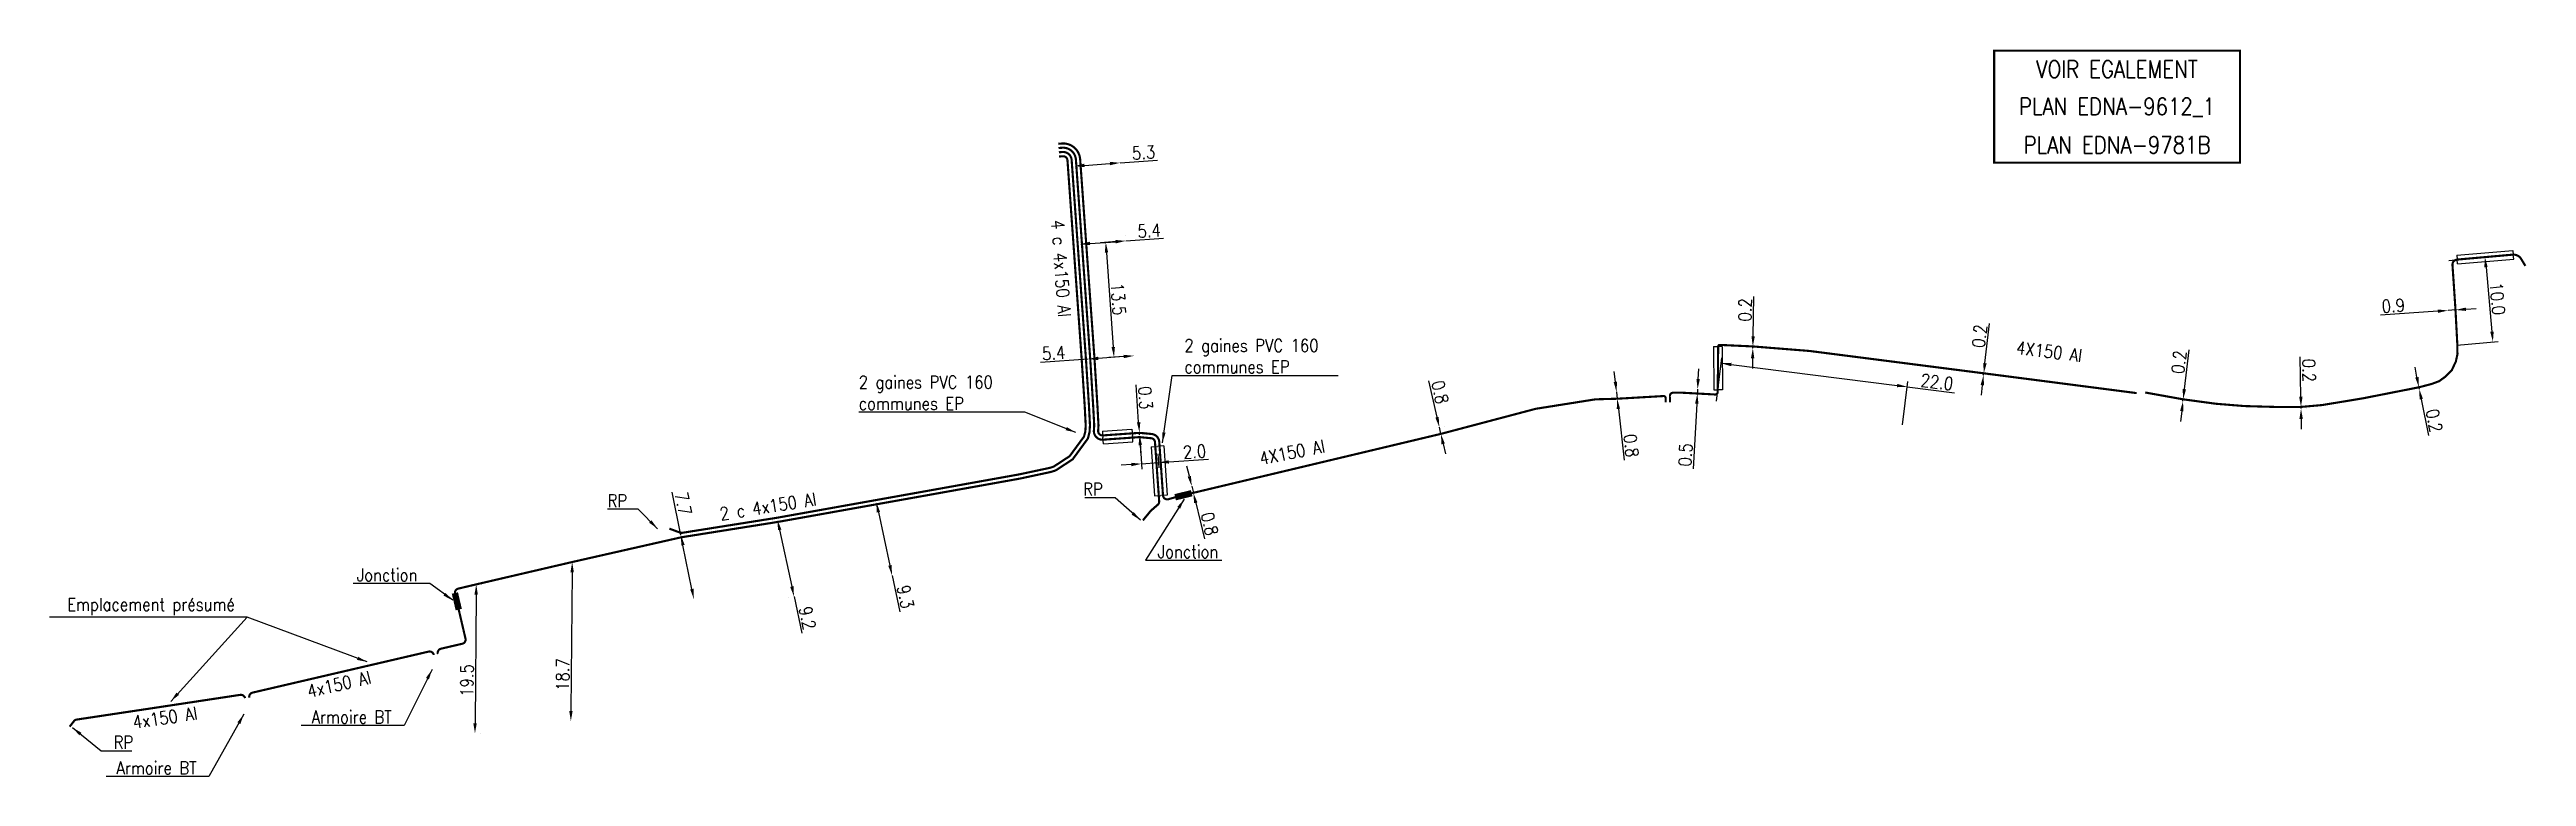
# Model space of a CAD drawing. Header units: millimetres. Extents: x 173000 to 173998, y 130000 to 131000.
# Drawn here: x 173348.3 to 173638.8, y 130225.3 to 130310.5 of the extents above; entities that cross this region are included whole.
import ezdxf
from ezdxf.enums import TextEntityAlignment as Align

# ---------------------------------------------------------------- set-up
doc = ezdxf.new("R2010")
doc.units = ezdxf.units.MM
doc.header["$PDMODE"] = 34
doc.linetypes.add('B_ST_Al', pattern=[2000, 1000, 1000])
doc.layers.get('0').update_dxf_attribs({"linetype": 'CONTINUOUS'})
doc.layers.get('Defpoints').update_dxf_attribs({"linetype": 'CONTINUOUS'})
for name, color, linetype in [('B_100', 3, 'CONTINUOUS'), ('B_300', 7, 'CONTINUOUS'), ('B_400', 7, 'CONTINUOUS'), ('B_900', 7, 'CONTINUOUS')]:
    doc.layers.add(name, color=color, linetype=linetype)
doc.styles.add('M_ROMANS', font='ROMANS.shx', dxfattribs={"width": 0.75})
doc.styles.get("Standard").update_dxf_attribs({"font": 'romans.shx', "width": 0.85})
doc.dimstyles.get("Standard").update_dxf_attribs({"dimtxt": 1.5, "dimasz": 1.2, "dimexe": 0.625, "dimexo": 0.625, "dimgap": 0.25, "dimtad": 1, "dimdec": 1, "dimzin": 0, "dimdsep": 46, "dimtxsty": 'Standard', "dimcen": -0.5, "dimadec": 0, "dimazin": 0, "dimtfac": 1, "dimtdec": 1, "dimtmove": 0, "dimatfit": 3, "dimfxl": 1, "dimtolj": 1, "dimtzin": 0, "dimarcsym": 0})

msp = doc.modelspace()

# ---------------------------------------------------------------- texts
at = {"layer": 'B_100', "width": 0.85}
for s, rotation, p in [('4 c 4x150 Al', 274.1051, (173466.92, 130284.85)), ('2 c 4x150 Al', 9.0066, (173432.54, 130256.97)), ('4x150 Al', 13.1162, (173382.2, 130236.13)), ('4x150 Al', 8.5896, (173361.79, 130232.21))]:
    msp.add_text(s, height=1.5, rotation=rotation, dxfattribs=at).set_placement(p, align=Align.MIDDLE)
at = {"layer": 'B_100', "linetype": 'B_ST_Al', "char_height": 1.5, "attachment_point": 1}
for insert, rotation in [((173579.07, 130276.35), 352.8773), ((173490.06, 130263.29), 11.3066)]:
    msp.add_mtext('4X150 Al', dxfattribs=dict(at, insert=insert, rotation=rotation))
at = {"layer": 'B_100', "char_height": 1.5}
for s, insert, attachment_point in [('RP', (173413.72, 130257.64), 4), ('RP', (173471.81, 130259), 6), ('Emplacement présumé', (173369.99, 130245.24), 6), ('Armoire BT', (173388.39, 130232.29), 6), ('RP', (173355.77, 130229.32), 4), ('Armoire BT', (173365.5, 130226.33), 6)]:
    msp.add_mtext(s, dxfattribs=dict(at, insert=insert, attachment_point=attachment_point))
at = {"layer": 'B_300', "char_height": 1.5}
for insert, attachment_point in [((173478.26, 130251.68), 4), ((173391.4, 130248.95), 6)]:
    msp.add_mtext('Jonction', dxfattribs=dict(at, insert=insert, attachment_point=attachment_point))
at = {"layer": 'B_400', "char_height": 1.5, "attachment_point": 4}
for insert in [(173481.39, 130274.59), (173443.18, 130270.29)]:
    msp.add_mtext('2 gaines PVC 160\\Pcommunes EP', dxfattribs=dict(at, insert=insert))
at = {"layer": 'B_900', "width": 0.85}
for s, p in [('VOIR EGALEMENT', (173590.81, 130307.23)), ('PLAN EDNA-9612_1', (173590.81, 130302.86)), ('PLAN EDNA-9781B', (173590.81, 130298.35))]:
    msp.add_text(s, height=2, dxfattribs=at).set_placement(p, align=Align.CENTER)

# ---------------------------------------------------------------- blocks, each defined once
blk = doc.blocks.new('*D36')
at = {"layer": 'B_100', "color": 0, "linetype": 'Continuous', "lineweight": -2}
for p, q in [((173628.44, 130279.86), (173621.73, 130279.39)), ((173630.53, 130280.01), (173629.64, 130279.94)), ((173631.73, 130280.09), (173632.93, 130280.17))]:
    blk.add_line(p, q, dxfattribs=at)
at = {"layer": 'B_100', "color": 0, "linetype": 'Continuous'}
for points in [[(173628.43, 130280.06), (173628.45, 130279.66), (173629.64, 130279.94)], [(173631.72, 130280.29), (173631.75, 130279.89), (173630.53, 130280.01)]]:
    blk.add_solid(points, dxfattribs=at)
at = {"layer": 'Defpoints', "color": 0, "linetype": 'Continuous'}
for p in [(173629.64, 130279.94), (173629.64, 130279.94), (173630.53, 130280.01)]:
    blk.add_point(p, dxfattribs=at)
at = {"layer": 'B_100', "color": 0, "linetype": 'Continuous', "insert": (173623.22, 130280.5), "char_height": 1.5, "attachment_point": 5, "rotation": 3.9779}
blk.add_mtext('\\A1;0.9', dxfattribs=at)
blk = doc.blocks.new('*D37')
at = {"layer": 'B_100', "color": 0, "linetype": 'Continuous', "lineweight": -2}
for p, q in [((173629.72, 130285.82), (173634.6, 130286.27)), ((173634.09, 130285.02), (173634.79, 130277.45)), ((173630.65, 130275.86), (173635.53, 130276.32))]:
    blk.add_line(p, q, dxfattribs=at)
at = {"layer": 'B_100', "color": 0, "linetype": 'Continuous'}
for points in [[(173634.28, 130285.04), (173633.89, 130285), (173633.97, 130286.22)], [(173634.99, 130277.47), (173634.59, 130277.44), (173634.9, 130276.26)]]:
    blk.add_solid(points, dxfattribs=at)
at = {"layer": 'Defpoints', "color": 0, "linetype": 'Continuous'}
for p in [(173629.09, 130285.76), (173630.02, 130275.8), (173634.9, 130276.26)]:
    blk.add_point(p, dxfattribs=at)
at = {"layer": 'B_100', "color": 0, "linetype": 'Continuous', "insert": (173635.43, 130281.33), "char_height": 1.5, "attachment_point": 5, "rotation": 275.3365}
blk.add_mtext('\\A1;10.0', dxfattribs=at)
blk = doc.blocks.new('*D38')
at = {"layer": 'B_100', "color": 0, "linetype": 'Continuous', "lineweight": -2}
for p, q in [((173625.99, 130272.11), (173625.76, 130273.29)), ((173626.22, 130270.94), (173626.26, 130270.74)), ((173626.49, 130269.56), (173627.34, 130265.28))]:
    blk.add_line(p, q, dxfattribs=at)
at = {"layer": 'B_100', "color": 0, "linetype": 'Continuous'}
for points in [[(173626.18, 130272.15), (173625.79, 130272.08), (173626.22, 130270.94)], [(173626.69, 130269.6), (173626.3, 130269.53), (173626.26, 130270.74)]]:
    blk.add_solid(points, dxfattribs=at)
at = {"layer": 'Defpoints', "color": 0, "linetype": 'Continuous'}
for p in [(173626.22, 130270.94), (173626.26, 130270.74), (173626.26, 130270.74)]:
    blk.add_point(p, dxfattribs=at)
at = {"layer": 'B_100', "color": 0, "linetype": 'Continuous', "insert": (173628.01, 130267.03), "char_height": 1.5, "attachment_point": 5, "rotation": 281.1819}
blk.add_mtext('\\A1;0.2', dxfattribs=at)
blk = doc.blocks.new('*D39')
at = {"layer": 'B_100', "color": 0, "linetype": 'Continuous', "lineweight": -2}
for p, q in [((173612.37, 130269.84), (173612.3, 130274.5)), ((173612.39, 130268.44), (173612.38, 130268.64)), ((173612.4, 130267.24), (173612.42, 130266.04)), ((173613.01, 130268.65), (173613.01, 130268.65)), ((173613.01, 130268.45), (173613.01, 130268.45))]:
    blk.add_line(p, q, dxfattribs=at)
at = {"layer": 'B_100', "color": 0, "linetype": 'Continuous'}
for points in [[(173612.57, 130269.84), (173612.17, 130269.84), (173612.38, 130268.64)], [(173612.6, 130267.24), (173612.2, 130267.24), (173612.39, 130268.44)]]:
    blk.add_solid(points, dxfattribs=at)
at = {"layer": 'Defpoints', "color": 0, "linetype": 'Continuous'}
for p in [(173612.38, 130268.64), (173612.39, 130268.44), (173612.39, 130268.44)]:
    blk.add_point(p, dxfattribs=at)
at = {"layer": 'B_100', "color": 0, "linetype": 'Continuous', "insert": (173613.32, 130272.93), "char_height": 1.5, "attachment_point": 5, "rotation": 270.7997}
blk.add_mtext('\\A1;0.2', dxfattribs=at)
blk = doc.blocks.new('*D40')
at = {"layer": 'B_100', "color": 0, "linetype": 'Continuous', "lineweight": -2}
for p, q in [((173598.7, 130270.72), (173599.25, 130275.35)), ((173598.4, 130268.14), (173598.26, 130266.95)), ((173598.54, 130269.33), (173598.56, 130269.53))]:
    blk.add_line(p, q, dxfattribs=at)
at = {"layer": 'B_100', "color": 0, "linetype": 'Continuous'}
for points in [[(173598.5, 130270.74), (173598.9, 130270.7), (173598.56, 130269.53)], [(173598.2, 130268.16), (173598.6, 130268.11), (173598.54, 130269.33)]]:
    blk.add_solid(points, dxfattribs=at)
at = {"layer": 'Defpoints', "color": 0, "linetype": 'Continuous'}
for p in [(173598.54, 130269.33), (173598.54, 130269.33), (173598.56, 130269.53)]:
    blk.add_point(p, dxfattribs=at)
at = {"layer": 'B_100', "color": 0, "linetype": 'Continuous', "insert": (173598.07, 130273.89), "char_height": 1.5, "attachment_point": 5, "rotation": 83.2542}
blk.add_mtext('\\A1;0.2', dxfattribs=at)
blk = doc.blocks.new('*D41')
at = {"layer": 'B_100', "color": 0, "linetype": 'Continuous', "lineweight": -2}
for p, q in [((173575.31, 130273.77), (173575.85, 130278.4)), ((173575.14, 130272.38), (173575.17, 130272.58)), ((173575, 130271.19), (173574.86, 130270)), ((173575.76, 130272.31), (173575.76, 130272.31)), ((173575.79, 130272.51), (173575.79, 130272.51))]:
    blk.add_line(p, q, dxfattribs=at)
at = {"layer": 'B_100', "color": 0, "linetype": 'Continuous'}
for points in [[(173575.11, 130273.8), (173575.51, 130273.75), (173575.17, 130272.58)], [(173574.8, 130271.22), (173575.2, 130271.17), (173575.14, 130272.38)]]:
    blk.add_solid(points, dxfattribs=at)
at = {"layer": 'Defpoints', "color": 0, "linetype": 'Continuous'}
for p in [(173575.17, 130272.58), (173575.14, 130272.38), (173575.14, 130272.38)]:
    blk.add_point(p, dxfattribs=at)
at = {"layer": 'B_100', "color": 0, "linetype": 'Continuous', "insert": (173574.68, 130276.94), "char_height": 1.5, "attachment_point": 5, "rotation": 83.2542}
blk.add_mtext('\\A1;0.2', dxfattribs=at)
blk = doc.blocks.new('*D42')
at = {"layer": 'B_100', "color": 0, "linetype": 'Continuous', "lineweight": -2}
for p, q in [((173548.11, 130276.93), (173548.21, 130281.59)), ((173548.08, 130275.53), (173548.08, 130275.73)), ((173548.05, 130274.33), (173548.03, 130273.13))]:
    blk.add_line(p, q, dxfattribs=at)
at = {"layer": 'B_100', "color": 0, "linetype": 'Continuous'}
for points in [[(173547.85, 130274.33), (173548.25, 130274.32), (173548.08, 130275.53)], [(173547.91, 130276.93), (173548.31, 130276.92), (173548.08, 130275.73)]]:
    blk.add_solid(points, dxfattribs=at)
at = {"layer": 'Defpoints', "color": 0, "linetype": 'Continuous'}
for p in [(173548.08, 130275.73), (173548.08, 130275.53), (173548.08, 130275.53)]:
    blk.add_point(p, dxfattribs=at)
at = {"layer": 'B_100', "color": 0, "linetype": 'Continuous', "insert": (173547.17, 130280.02), "char_height": 1.5, "attachment_point": 5, "rotation": 88.7661}
blk.add_mtext('\\A1;0.2', dxfattribs=at)
blk = doc.blocks.new('*D43')
at = {"layer": 'B_100', "color": 0, "linetype": 'Continuous', "lineweight": -2}
for p, q in [((173511.03, 130267.43), (173510.05, 130271.69)), ((173511.48, 130265.48), (173511.3, 130266.26)), ((173511.74, 130264.31), (173512.01, 130263.14)), ((173511.91, 130266.4), (173511.91, 130266.4)), ((173512.08, 130265.62), (173512.08, 130265.62))]:
    blk.add_line(p, q, dxfattribs=at)
at = {"layer": 'B_100', "color": 0, "linetype": 'Continuous'}
for points in [[(173511.22, 130267.47), (173510.83, 130267.38), (173511.3, 130266.26)], [(173511.94, 130264.35), (173511.55, 130264.26), (173511.48, 130265.48)]]:
    blk.add_solid(points, dxfattribs=at)
at = {"layer": 'Defpoints', "color": 0, "linetype": 'Continuous'}
for p in [(173511.3, 130266.26), (173511.3, 130266.26), (173511.48, 130265.48)]:
    blk.add_point(p, dxfattribs=at)
at = {"layer": 'B_100', "color": 0, "linetype": 'Continuous', "insert": (173511.38, 130270.36), "char_height": 1.5, "attachment_point": 5, "rotation": 282.9559}
blk.add_mtext('\\A1;0.8', dxfattribs=at)
blk = doc.blocks.new('*D44')
at = {"layer": 'B_100', "color": 0, "linetype": 'Continuous', "lineweight": -2}
for p, q in [((173481.97, 130260.52), (173481.69, 130261.68)), ((173482.25, 130259.35), (173482.44, 130258.57)), ((173482.72, 130257.41), (173483.75, 130253.16))]:
    blk.add_line(p, q, dxfattribs=at)
at = {"layer": 'B_100', "color": 0, "linetype": 'Continuous'}
for points in [[(173482.16, 130260.56), (173481.77, 130260.47), (173482.25, 130259.35)], [(173482.92, 130257.45), (173482.53, 130257.36), (173482.44, 130258.57)]]:
    blk.add_solid(points, dxfattribs=at)
at = {"layer": 'Defpoints', "color": 0, "linetype": 'Continuous'}
for p in [(173482.25, 130259.35), (173482.25, 130259.35), (173482.44, 130258.57)]:
    blk.add_point(p, dxfattribs=at)
at = {"layer": 'B_100', "color": 0, "linetype": 'Continuous', "insert": (173484.35, 130254.93), "char_height": 1.5, "attachment_point": 5, "rotation": 283.5997}
blk.add_mtext('\\A1;0.8', dxfattribs=at)
blk = doc.blocks.new('*D45')
at = {"layer": 'B_100', "color": 0, "linetype": 'Continuous', "lineweight": -2}
for p, q in [((173531.95, 130271.59), (173531.81, 130272.78)), ((173532.08, 130270.39), (173532.17, 130269.6)), ((173532.3, 130268.41), (173532.98, 130262.41))]:
    blk.add_line(p, q, dxfattribs=at)
at = {"layer": 'B_100', "color": 0, "linetype": 'Continuous'}
for points in [[(173532.15, 130271.61), (173531.75, 130271.56), (173532.08, 130270.39)], [(173532.5, 130268.43), (173532.11, 130268.38), (173532.17, 130269.6)]]:
    blk.add_solid(points, dxfattribs=at)
at = {"layer": 'Defpoints', "color": 0, "linetype": 'Continuous'}
for p in [(173532.08, 130270.39), (173532.08, 130270.39), (173532.17, 130269.6)]:
    blk.add_point(p, dxfattribs=at)
at = {"layer": 'B_100', "color": 0, "linetype": 'Continuous', "insert": (173533.8, 130264.1), "char_height": 1.5, "attachment_point": 5, "rotation": 276.4317}
blk.add_mtext('\\A1;0.8', dxfattribs=at)
blk = doc.blocks.new('*D46')
at = {"layer": 'B_100', "color": 0, "linetype": 'Continuous', "lineweight": -2}
for p, q in [((173541.66, 130271.91), (173541.73, 130273.1)), ((173541.6, 130270.71), (173541.57, 130270.21)), ((173541.5, 130269.01), (173541.08, 130261.39))]:
    blk.add_line(p, q, dxfattribs=at)
at = {"layer": 'B_100', "color": 0, "linetype": 'Continuous'}
for points in [[(173541.3, 130269.02), (173541.7, 130269), (173541.57, 130270.21)], [(173541.46, 130271.92), (173541.86, 130271.9), (173541.6, 130270.71)]]:
    blk.add_solid(points, dxfattribs=at)
at = {"layer": 'Defpoints', "color": 0, "linetype": 'Continuous'}
for p in [(173541.57, 130270.21), (173541.6, 130270.71), (173541.6, 130270.71)]:
    blk.add_point(p, dxfattribs=at)
at = {"layer": 'B_100', "color": 0, "linetype": 'Continuous', "insert": (173540.17, 130263.03), "char_height": 1.5, "attachment_point": 5, "rotation": 86.8473}
blk.add_mtext('\\A1;0.5', dxfattribs=at)
blk = doc.blocks.new('*D47')
at = {"layer": 'B_100', "color": 0, "linetype": 'Continuous', "lineweight": -2}
for p, q in [((173543.8, 130269.31), (173544.44, 130274.38)), ((173545.55, 130273.61), (173565, 130271.15)), ((173565.62, 130266.55), (173566.27, 130271.62)), ((173566.19, 130271), (173571.73, 130270.29))]:
    blk.add_line(p, q, dxfattribs=at)
at = {"layer": 'B_100', "color": 0, "linetype": 'Continuous'}
for points in [[(173545.58, 130273.81), (173545.53, 130273.41), (173544.36, 130273.76)], [(173565.02, 130271.34), (173564.97, 130270.95), (173566.19, 130271)]]:
    blk.add_solid(points, dxfattribs=at)
at = {"layer": 'Defpoints', "color": 0, "linetype": 'Continuous'}
for p in [(173566.19, 130271), (173543.72, 130268.69), (173565.55, 130265.93)]:
    blk.add_point(p, dxfattribs=at)
at = {"layer": 'B_100', "color": 0, "linetype": 'Continuous', "insert": (173569.68, 130271.56), "char_height": 1.5, "attachment_point": 5, "rotation": 352.7869}
blk.add_mtext('\\A1;22.0', dxfattribs=at)
blk = doc.blocks.new('*D57')
at = {"layer": 'B_100', "color": 0, "linetype": 'Continuous', "lineweight": -2}
for p, q in [((173398.3, 130246.64), (173398.17, 130231.57)), ((173398.93, 130247.83), (173398.93, 130247.83)), ((173398.79, 130230.36), (173398.79, 130230.36))]:
    blk.add_line(p, q, dxfattribs=at)
at = {"layer": 'B_100', "color": 0, "linetype": 'Continuous'}
for points in [[(173398.1, 130246.64), (173398.5, 130246.63), (173398.31, 130247.84)], [(173397.97, 130231.57), (173398.37, 130231.57), (173398.16, 130230.37)]]:
    blk.add_solid(points, dxfattribs=at)
at = {"layer": 'Defpoints', "color": 0, "linetype": 'Continuous'}
for p in [(173398.31, 130247.84), (173398.16, 130230.37), (173398.16, 130230.37)]:
    blk.add_point(p, dxfattribs=at)
at = {"layer": 'B_100', "color": 0, "linetype": 'Continuous', "insert": (173397.21, 130236.58), "char_height": 1.5, "attachment_point": 5, "rotation": 89.5164}
blk.add_mtext('\\A1;19.5', dxfattribs=at)
blk = doc.blocks.new('*D58')
at = {"layer": 'B_100', "color": 0, "linetype": 'Continuous', "lineweight": -2}
blk.add_line((173409.56, 130249.26), (173409.42, 130233.01), dxfattribs=at)
at = {"layer": 'B_100', "color": 0, "linetype": 'Continuous'}
for points in [[(173409.36, 130249.26), (173409.76, 130249.26), (173409.57, 130250.46)], [(173409.22, 130233.01), (173409.62, 130233.01), (173409.41, 130231.81)]]:
    blk.add_solid(points, dxfattribs=at)
at = {"layer": 'Defpoints', "color": 0, "linetype": 'Continuous'}
for p in [(173409.57, 130250.46), (173409.41, 130231.81), (173409.41, 130231.81)]:
    blk.add_point(p, dxfattribs=at)
at = {"layer": 'B_100', "color": 0, "linetype": 'Continuous', "insert": (173408.45, 130237.27), "char_height": 1.5, "attachment_point": 5, "rotation": 89.5164}
blk.add_mtext('\\A1;18.7', dxfattribs=at)
blk = doc.blocks.new('*D59')
at = {"layer": 'B_100', "color": 0, "linetype": 'Continuous', "lineweight": -2}
for p, q in [((173422.32, 130253.61), (173421.3, 130258.65)), ((173423.61, 130247.29), (173422.56, 130252.43))]:
    blk.add_line(p, q, dxfattribs=at)
at = {"layer": 'B_100', "color": 0, "linetype": 'Continuous'}
for points in [[(173422.76, 130252.47), (173422.37, 130252.39), (173422.32, 130253.61)], [(173423.8, 130247.33), (173423.41, 130247.25), (173423.85, 130246.11)]]:
    blk.add_solid(points, dxfattribs=at)
at = {"layer": 'Defpoints', "color": 0, "linetype": 'Continuous'}
for p in [(173422.32, 130253.61), (173423.85, 130246.11), (173423.85, 130246.11)]:
    blk.add_point(p, dxfattribs=at)
at = {"layer": 'B_100', "color": 0, "linetype": 'Continuous', "insert": (173422.59, 130257.3), "char_height": 1.5, "attachment_point": 5, "rotation": 281.4846}
blk.add_mtext('\\A1;7.7', dxfattribs=at)
blk = doc.blocks.new('*D60')
at = {"layer": 'B_100', "color": 0, "linetype": 'Continuous', "lineweight": -2}
for p, q in [((173433.04, 130255.27), (173433.04, 130255.27)), ((173433.9, 130254.23), (173435.34, 130247.58)), ((173435.59, 130246.41), (173436.51, 130242.14)), ((173434.98, 130246.28), (173434.98, 130246.28))]:
    blk.add_line(p, q, dxfattribs=at)
at = {"layer": 'B_100', "color": 0, "linetype": 'Continuous'}
for points in [[(173434.1, 130254.27), (173433.71, 130254.19), (173433.65, 130255.4)], [(173435.53, 130247.63), (173435.14, 130247.54), (173435.59, 130246.41)]]:
    blk.add_solid(points, dxfattribs=at)
at = {"layer": 'Defpoints', "color": 0, "linetype": 'Continuous'}
for p in [(173433.65, 130255.4), (173435.59, 130246.41), (173435.59, 130246.41)]:
    blk.add_point(p, dxfattribs=at)
at = {"layer": 'B_100', "color": 0, "linetype": 'Continuous', "insert": (173437.16, 130243.9), "char_height": 1.5, "attachment_point": 5, "rotation": 282.1789}
blk.add_mtext('\\A1;9.2', dxfattribs=at)
blk = doc.blocks.new('*D61')
at = {"layer": 'B_100', "color": 0, "linetype": 'Continuous', "lineweight": -2}
for p, q in [((173445.5, 130256.3), (173446.84, 130250.07)), ((173447.09, 130248.89), (173448.02, 130244.62))]:
    blk.add_line(p, q, dxfattribs=at)
at = {"layer": 'B_100', "color": 0, "linetype": 'Continuous'}
for points in [[(173445.69, 130256.34), (173445.3, 130256.26), (173445.24, 130257.47)], [(173447.04, 130250.11), (173446.65, 130250.02), (173447.09, 130248.89)]]:
    blk.add_solid(points, dxfattribs=at)
at = {"layer": 'Defpoints', "color": 0, "linetype": 'Continuous'}
for p in [(173445.24, 130257.47), (173447.09, 130248.89), (173447.09, 130248.89)]:
    blk.add_point(p, dxfattribs=at)
at = {"layer": 'B_100', "color": 0, "linetype": 'Continuous', "insert": (173448.66, 130246.38), "char_height": 1.5, "attachment_point": 5, "rotation": 282.1789}
blk.add_mtext('\\A1;9.3', dxfattribs=at)
blk = doc.blocks.new('*D62')
at = {"layer": 'B_100', "color": 0, "linetype": 'Continuous', "lineweight": -2}
for p, q in [((173468.42, 130297.49), (173468.42, 130297.49)), ((173469.66, 130296.95), (173472.66, 130297.17)), ((173473.85, 130297.25), (173478.24, 130297.57))]:
    blk.add_line(p, q, dxfattribs=at)
at = {"layer": 'B_100', "color": 0, "linetype": 'Continuous'}
for points in [[(173469.65, 130297.15), (173469.68, 130296.75), (173468.47, 130296.87)], [(173472.64, 130297.37), (173472.67, 130296.97), (173473.85, 130297.25)]]:
    blk.add_solid(points, dxfattribs=at)
at = {"layer": 'Defpoints', "color": 0, "linetype": 'Continuous'}
for p in [(173468.47, 130296.87), (173473.85, 130297.25), (173473.85, 130297.25)]:
    blk.add_point(p, dxfattribs=at)
at = {"layer": 'B_100', "color": 0, "linetype": 'Continuous', "insert": (173476.59, 130298.45), "char_height": 1.5, "attachment_point": 5, "rotation": 4.105}
blk.add_mtext('\\A1;5.3', dxfattribs=at)
blk = doc.blocks.new('*D63')
at = {"layer": 'B_100', "color": 0, "linetype": 'Continuous', "lineweight": -2}
for p, q in [((173469.08, 130288.34), (173469.08, 130288.34)), ((173470.32, 130287.8), (173473.31, 130288.01)), ((173474.46, 130288.72), (173474.46, 130288.72)), ((173474.51, 130288.1), (173478.93, 130288.42))]:
    blk.add_line(p, q, dxfattribs=at)
at = {"layer": 'B_100', "color": 0, "linetype": 'Continuous'}
for points in [[(173470.31, 130288), (173470.33, 130287.6), (173469.12, 130287.71)], [(173473.3, 130288.21), (173473.33, 130287.81), (173474.51, 130288.1)]]:
    blk.add_solid(points, dxfattribs=at)
at = {"layer": 'Defpoints', "color": 0, "linetype": 'Continuous'}
for p in [(173469.12, 130287.71), (173474.51, 130288.1), (173474.51, 130288.1)]:
    blk.add_point(p, dxfattribs=at)
at = {"layer": 'B_100', "color": 0, "linetype": 'Continuous', "insert": (173477.25, 130289.3), "char_height": 1.5, "attachment_point": 5, "rotation": 4.105}
blk.add_mtext('\\A1;5.4', dxfattribs=at)
blk = doc.blocks.new('*D64')
at = {"layer": 'B_100', "color": 0, "linetype": 'Continuous', "lineweight": -2}
for p, q in [((173473.89, 130288.05), (173471.54, 130287.89)), ((173472.25, 130286.73), (173473.04, 130275.66)), ((173474.85, 130274.59), (173472.51, 130274.42))]:
    blk.add_line(p, q, dxfattribs=at)
at = {"layer": 'B_100', "color": 0, "linetype": 'Continuous'}
for points in [[(173472.45, 130286.75), (173472.05, 130286.72), (173472.16, 130287.93)], [(173473.24, 130275.68), (173472.84, 130275.65), (173473.13, 130274.46)]]:
    blk.add_solid(points, dxfattribs=at)
at = {"layer": 'Defpoints', "color": 0, "linetype": 'Continuous'}
for p in [(173474.51, 130288.1), (173473.13, 130274.46), (173475.48, 130274.63)]:
    blk.add_point(p, dxfattribs=at)
at = {"layer": 'B_100', "color": 0, "linetype": 'Continuous', "insert": (173473.64, 130281.27), "char_height": 1.5, "attachment_point": 5, "rotation": 274.105}
blk.add_mtext('\\A1;13.5', dxfattribs=at)
blk = doc.blocks.new('*D65')
at = {"layer": 'B_100', "color": 0, "linetype": 'Continuous', "lineweight": -2}
for p, q in [((173470.09, 130274.25), (173464.5, 130273.85)), ((173474.28, 130274.55), (173471.29, 130274.33))]:
    blk.add_line(p, q, dxfattribs=at)
at = {"layer": 'B_100', "color": 0, "linetype": 'Continuous'}
for points in [[(173471.27, 130274.53), (173471.3, 130274.13), (173470.09, 130274.25)], [(173474.26, 130274.75), (173474.29, 130274.35), (173475.48, 130274.63)]]:
    blk.add_solid(points, dxfattribs=at)
at = {"layer": 'Defpoints', "color": 0, "linetype": 'Continuous'}
for p in [(173470.09, 130274.25), (173475.48, 130274.63), (173475.48, 130274.63)]:
    blk.add_point(p, dxfattribs=at)
at = {"layer": 'B_100', "color": 0, "linetype": 'Continuous', "insert": (173466.04, 130274.96), "char_height": 1.5, "attachment_point": 5, "rotation": 4.105}
blk.add_mtext('\\A1;5.4', dxfattribs=at)
blk = doc.blocks.new('*D66')
at = {"layer": 'B_100', "color": 0, "linetype": 'Continuous', "lineweight": -2}
for p, q in [((173476.15, 130265.03), (173476.41, 130261.35)), ((173475.17, 130261.89), (173473.97, 130261.8)), ((173476.36, 130261.97), (173478.36, 130262.11)), ((173478.29, 130263.13), (173478.4, 130261.49)), ((173479.56, 130262.19), (173484.22, 130262.52))]:
    blk.add_line(p, q, dxfattribs=at)
at = {"layer": 'B_100', "color": 0, "linetype": 'Continuous'}
for points in [[(173475.15, 130262.09), (173475.18, 130261.69), (173476.36, 130261.97)], [(173479.54, 130262.39), (173479.57, 130262), (173478.36, 130262.11)]]:
    blk.add_solid(points, dxfattribs=at)
at = {"layer": 'Defpoints', "color": 0, "linetype": 'Continuous'}
for p in [(173476.11, 130265.65), (173476.36, 130261.97), (173478.24, 130263.76)]:
    blk.add_point(p, dxfattribs=at)
at = {"layer": 'B_100', "color": 0, "linetype": 'Continuous', "insert": (173482.57, 130263.41), "char_height": 1.5, "attachment_point": 5, "rotation": 4.0073}
blk.add_mtext('\\A1;2.0', dxfattribs=at)
blk = doc.blocks.new('B_300_03')
at = {"color": 0, "linetype": 'Continuous'}
blk.add_solid([(-1, 0.375), (-1, -0.375), (1, 0.375), (1, -0.375)], dxfattribs=at)
at = {"color": 0, "linetype": 'Continuous', "style": 'M_ROMANS', "width": 0.75, "flags": 3}
for tag, p in [('DEF_LEG', (0, -4.25)), ('DEF_COUP', (0, -6.75)), ('DEF_TYPE', (0, -9.25))]:
    blk.add_attdef(tag, text='', height=1.2, dxfattribs=at).set_placement(p, align=Align.MIDDLE)
blk = doc.blocks.new('*D67')
at = {"layer": 'B_100', "color": 0, "linetype": 'Continuous', "lineweight": -2}
for p, q in [((173476.02, 130266.85), (173475.72, 130271.21)), ((173476.13, 130265.35), (173476.11, 130265.65)), ((173476.21, 130264.15), (173476.29, 130262.96)), ((173476.73, 130265.69), (173476.73, 130265.69)), ((173476.75, 130265.39), (173476.75, 130265.39))]:
    blk.add_line(p, q, dxfattribs=at)
at = {"layer": 'B_100', "color": 0, "linetype": 'Continuous'}
for points in [[(173476.22, 130266.86), (173475.82, 130266.83), (173476.11, 130265.65)], [(173476.41, 130264.17), (173476.01, 130264.14), (173476.13, 130265.35)]]:
    blk.add_solid(points, dxfattribs=at)
at = {"layer": 'Defpoints', "color": 0, "linetype": 'Continuous'}
for p in [(173476.11, 130265.65), (173476.11, 130265.65), (173476.13, 130265.35)]:
    blk.add_point(p, dxfattribs=at)
at = {"layer": 'B_100', "color": 0, "linetype": 'Continuous', "insert": (173476.82, 130269.7), "char_height": 1.5, "attachment_point": 5, "rotation": 274.0073}
blk.add_mtext('\\A1;0.3', dxfattribs=at)

# ---------------------------------------------------------------- dimensions: what is measured, and where the dimension line sits
at = {"layer": 'B_100', "linetype": 'Continuous'}
for base, p1, p2, angle, text, picture, middle in [((173473.85, 130297.25), (173468.47, 130296.87), (173473.85, 130297.25), 184.105, '5.3', '*D62', (173476.66, 130297.45)), ((173447.09, 130248.89), (173445.24, 130257.47), (173447.09, 130248.89), 102.1789, '9.3', '*D61', (173447.68, 130246.17)), ((173409.41, 130231.81), (173409.57, 130250.46), (173409.41, 130231.81), 89.5164, '18.7', '*D58', (173409.45, 130237.26)), ((173398.16, 130230.37), (173398.31, 130247.84), (173398.16, 130230.37), 89.5164, '19.5', '*D57', (173398.21, 130236.57))]:
    dim = msp.add_linear_dim(base=base, p1=p1, p2=p2, angle=angle, text=text, dimstyle='Standard', dxfattribs=at)
    dim.commit()
    dim.dimension.update_dxf_attribs({"geometry": picture, "text_midpoint": middle, "dimtype": 160})
for base, p1, p2, angle, picture, middle, dimtype in [((173474.51, 130288.1), (173469.12, 130287.71), (173474.51, 130288.1), 184.105, '*D63', (173477.32, 130288.3), 160), ((173473.13, 130274.46), (173474.51, 130288.1), (173475.48, 130274.63), 94.105, '*D64', (173472.65, 130281.2), 160), ((173548.08, 130275.53), (173548.08, 130275.73), (173548.08, 130275.53), 268.7661, '*D42', (173548.17, 130280), 161), ((173629.64, 130279.94), (173630.53, 130280.01), (173629.64, 130279.94), 183.9779, '*D36', (173623.28, 130279.5), 161), ((173575.14, 130272.38), (173575.17, 130272.58), (173575.14, 130272.38), 263.2542, '*D41', (173575.67, 130276.83), 161), ((173475.48, 130274.63), (173470.09, 130274.25), (173475.48, 130274.63), 184.105, '*D65', (173466.11, 130273.96), 160), ((173532.08, 130270.39), (173532.17, 130269.6), (173532.08, 130270.39), 96.4317, '*D45', (173532.8, 130263.99), 161), ((173541.6, 130270.71), (173541.57, 130270.21), (173541.6, 130270.71), 86.8473, '*D46', (173541.17, 130262.97), 161), ((173566.19, 130271), (173543.72, 130268.69), (173565.55, 130265.93), 352.7869, '*D47', (173569.55, 130270.57), 161), ((173598.54, 130269.33), (173598.56, 130269.53), (173598.54, 130269.33), 263.2542, '*D40', (173599.06, 130273.77), 161), ((173612.39, 130268.44), (173612.38, 130268.64), (173612.39, 130268.44), 270.7997, '*D39', (173612.32, 130272.91), 161), ((173626.26, 130270.74), (173626.22, 130270.94), (173626.26, 130270.74), 281.1819, '*D38', (173627.03, 130266.83), 161), ((173476.11, 130265.65), (173476.13, 130265.35), (173476.11, 130265.65), 274.0073, '*D67', (173475.83, 130269.63), 160), ((173511.3, 130266.26), (173511.48, 130265.48), (173511.3, 130266.26), 102.9559, '*D43', (173510.4, 130270.14), 161), ((173476.36, 130261.97), (173478.24, 130263.76), (173476.11, 130265.65), 4.0073, '*D66', (173482.64, 130262.41), 160), ((173482.25, 130259.35), (173482.44, 130258.57), (173482.25, 130259.35), 103.5997, '*D44', (173483.38, 130254.7), 161), ((173423.8453, 130246.1117), (173422.3222, 130253.6085), (173423.8453, 130246.1117), 101.4846, '*D59', (173421.6136, 130257.096), 160), ((173435.59, 130246.41), (173433.65, 130255.4), (173435.59, 130246.41), 102.1789, '*D60', (173436.18, 130243.69), 160)]:
    dim = msp.add_linear_dim(base=base, p1=p1, p2=p2, angle=angle, dimstyle='Standard', dxfattribs=at)
    dim.commit()
    dim.dimension.update_dxf_attribs({"geometry": picture, "text_midpoint": middle, "dimtype": dimtype})
dim = msp.add_aligned_dim(p1=(173629.09, 130285.76), p2=(173630.02, 130275.8), distance=4.9, dimstyle='Standard', dxfattribs=at)
dim.commit()
dim.dimension.update_dxf_attribs({"geometry": '*D37', "text_midpoint": (173635.43, 130281.33)})

# ---------------------------------------------------------------- linework, layer by layer
at = {"layer": 'B_100', "linetype": 'B_ST_Al', "flags": 128}
for points in [[(173466.59, 130299.48, 0.25, 0.25, 0), (173467.02, 130299.52, 0.25, 0.25, -0.414214), (173469.16, 130297.66, 0.25, 0.25, 0), (173469.87, 130287.77, 0.25, 0.25, 0), (173470.84, 130274.31, 0.25, 0.25, 0), (173471.19, 130268.73, 0.25, 0.25, 0), (173471.31, 130266.47, 0.25, 0.25, 0), (173471.27, 130265.83, 0.25, 0.25, 0.453956), (173471.81, 130265.3, 0.25, 0.25, 0), (173476.12, 130265.6, 0.25, 0.25, 0), (173477.53, 130265.47, 0.25, 0.25, -0.367154), (173478.44, 130264.54, 0.25, 0.25, 0), (173478.88, 130258.27, 0.25, 0.25, 0.474842), (173479.51, 130257.82, 0.25, 0.25, 0), (173480.31, 130258.05, 0.25, 0.25, 0), (173482.44, 130258.57, 0.25, 0.25, 0), (173511.48, 130265.48, 0.25, 0.25, 0), (173522.61, 130268.42, 0.25, 0.25, 0), (173529.61, 130269.53, 0.25, 0.25, 0), (173532.17, 130269.6, 0.25, 0.25, 0), (173537.53, 130269.91, 0.25, 0.25, 0), (173537.53, 130269.91, 0.25, 0.25, -0.489408), (173537.85, 130269.65, 0.25, 0.25, 0), (173537.85, 130269.17, 0, 0, 0)], [(173466.62, 130298.99, 0.25, 0.25, 0), (173467.06, 130299.02, 0.25, 0.25, -0.414214), (173468.66, 130297.63, 0.25, 0.25, 0), (173469.37, 130287.73, 0.25, 0.25, 0), (173470.34, 130274.27, 0.25, 0.25, 0), (173470.69, 130268.7, 0.25, 0.25, 0), (173470.81, 130266.47, 0.25, 0.25, 0), (173470.77, 130265.86, 0.25, 0.25, 0.453956), (173471.84, 130264.8, 0.25, 0.25, 0), (173476.11, 130265.1, 0.25, 0.25, 0), (173477.49, 130264.97, 0.25, 0.25, -0.367154), (173477.94, 130264.51, 0.25, 0.25, 0), (173478.43, 130257.57, 0.25, 0.25, -0.238209), (173478.25, 130257.16, 0.25, 0.25, 0), (173477.45, 130256.47, 0.25, 0.25, 0), (173476.52, 130255.34, 0, 0, 0)], [(173420.97, 130254.37, 0.25, 0.25, 0), (173422.22, 130253.91, 0.25, 0.25, 0.124054), (173422.46, 130253.88, 0.25, 0.25, 0), (173433.61, 130255.65, 0.25, 0.25, 0), (173450.63, 130258.69, 0.25, 0.25, 0), (173462, 130260.73, 0.25, 0.25, 0), (173465.57, 130261.49, 0.25, 0.25, 0), (173465.98, 130261.62, 0.25, 0.25, 0.073209), (173466.11, 130261.68, 0.25, 0.25, 0), (173467.93, 130262.87, 0.25, 0.25, 0), (173469.61, 130265.16, 0.25, 0.25, 0), (173469.77, 130265.77, 0.25, 0.25, 0), (173469.81, 130266.48, 0.25, 0.25, 0), (173469.7, 130268.64, 0.25, 0.25, 0), (173469.34, 130274.2, 0.25, 0.25, 0), (173468.38, 130287.66, 0.25, 0.25, 0), (173467.67, 130297.56, 0.25, 0.25, 0.414214), (173467.13, 130298.02, 0.25, 0.25, 0), (173466.69, 130297.99, 0, 0, 0)], [(173593.1, 130270.26, 0.25, 0.25, 0), (173575.17, 130272.58, 0.25, 0.25, 0), (173554.72, 130275.2, 0.25, 0.25, 0), (173550.45, 130275.54, 0.25, 0.25, 0), (173548.08, 130275.73, 0.25, 0.25, 0), (173544.61, 130275.89, 0.25, 0.25, 0), (173544.14, 130275.89, 0.25, 0.25, 0.430539), (173544.02, 130275.76, 0.25, 0.25, 0), (173544.01, 130275.7, 0.25, 0.25, 0), (173543.96, 130270.62, 0, 0, 0)]]:
    msp.add_lwpolyline(points, format="xyseb", dxfattribs=at)
at = {"layer": 'B_100', "linetype": 'B_ST_Al', "const_width": 0.25, "flags": 128}
for points in [[(173393.81, 130239.69), (173393.8, 130239.7, -0.414214), (173394.18, 130240.3), (173396.67, 130240.88, 0.414214), (173397.05, 130241.48), (173395.82, 130246.74, -0.414233), (173396.19, 130247.34), (173398.31, 130247.84), (173409.57, 130250.46), (173422.37, 130253.36), (173433.69, 130255.16), (173450.72, 130258.2), (173462.1, 130260.24), (173465.69, 130261.01), (173466.12, 130261.14, 0.073209), (173466.39, 130261.26), (173468.28, 130262.5), (173470.07, 130264.94), (173470.26, 130265.69), (173470.31, 130266.48), (173470.2, 130268.67), (173469.84, 130274.24), (173468.87, 130287.69), (173468.16, 130297.59, 0.414214), (173467.09, 130298.52), (173466.66, 130298.49)], [(173638.71, 130285.17), (173638.22, 130285.98, 0.279181), (173637.24, 130286.49), (173630.7, 130285.91, 0.425035), (173630.16, 130285.24), (173630.51, 130280.02), (173630.73, 130275.88), (173630.74, 130274.83), (173630.55, 130273.95), (173630.25, 130273.32), (173630.08, 130272.95), (173629.39, 130272.24), (173628.6, 130271.66), (173627.71, 130271.33), (173626.22, 130270.94), (173619.77, 130269.67), (173614.89, 130268.86), (173612.38, 130268.64), (173609.66, 130268.63), (173605.75, 130268.74), (173602.41, 130269.01), (173598.56, 130269.53), (173594.11, 130270.33)], [(173543.96, 130270.62), (173543.96, 130270.39, -0.455584), (173543.6, 130270.1), (173541.57, 130270.21), (173539.88, 130270.3), (173538.7, 130270.3, 0.48713), (173538.36, 130269.86), (173538.35, 130269.16)], [(173371.68, 130234.58), (173371.68, 130234.59, -0.391259), (173372.06, 130235.15), (173392.72, 130239.96, -0.414214), (173393.32, 130239.59), (173393.32, 130239.58)], [(173350.61, 130231.16), (173351.1, 130231.79, -0.195775), (173351.42, 130231.99), (173360.66, 130233.38), (173370.62, 130234.89, -0.391867), (173371.19, 130234.5), (173371.19, 130234.5)]]:
    msp.add_lwpolyline(points, format="xyb", dxfattribs=at)
at = {"layer": 'B_400', "color": 7, "linetype": 'CONTINUOUS'}
for p, q in [((173630.66, 130286.41), (173637.25, 130286.97)), ((173630.66, 130286.41), (173630.7, 130285.91)), ((173630.74, 130285.41), (173630.7, 130285.91)), ((173630.74, 130285.41), (173637.34, 130285.97)), ((173637.25, 130286.97), (173637.29, 130286.47)), ((173637.34, 130285.97), (173637.29, 130286.47)), ((173543.48, 130275.71), (173543.98, 130275.71)), ((173543.48, 130275.71), (173543.5, 130270.63)), ((173544.48, 130275.71), (173543.98, 130275.71)), ((173544.48, 130275.71), (173544.5, 130270.63)), ((173543.5, 130270.63), (173544, 130270.63)), ((173544.5, 130270.63), (173544, 130270.63)), ((173471.77, 130265.8), (173475.24, 130266.04)), ((173471.77, 130265.8), (173471.82, 130265.05)), ((173471.88, 130264.3), (173471.82, 130265.05)), ((173471.88, 130264.3), (173475.34, 130264.54)), ((173475.24, 130266.04), (173475.29, 130265.29)), ((173475.34, 130264.54), (173475.29, 130265.29)), ((173477.48, 130263.96), (173478.22, 130264.01)), ((173477.48, 130263.96), (173477.88, 130258.2)), ((173478.97, 130264.07), (173478.22, 130264.01)), ((173478.97, 130264.07), (173479.38, 130258.3)), ((173477.88, 130258.2), (173478.63, 130258.25)), ((173479.38, 130258.3), (173478.63, 130258.25))]:
    msp.add_line(p, q, dxfattribs=at)
at = {"layer": 'B_900', "const_width": 0.25}
msp.add_lwpolyline([(173576.39, 130310.4), (173605.23, 130310.4), (173605.23, 130297.28), (173576.39, 130297.28)], close=True, dxfattribs=at)

# ---------------------------------------------------------------- block references
at = {"layer": 'B_300'}
for p, rotation in [((173481.28, 130258.29), 13.87686050070351), ((173396.03, 130245.86), 103.118231199035)]:
    msp.add_blockref('B_300_03', p, dxfattribs=dict(at, rotation=rotation))

msp.set_redraw_order([(e.dxf.handle, doc.entitydb.next_handle()) for e in msp.query("TEXT MTEXT ATTDEF DIMENSION ARC_DIMENSION")])  # texts and dimensions are drawn at this point

# ---------------------------------------------------------------- leaders
at = {"layer": 'B_100', "annotation_type": 0, "has_hookline": 1}
for points, hookline_direction, text_width in [([(173476.22, 130255.37), (173473.26, 130258), (173472.06, 130258)], 1, 2.12), ([(173419.59, 130254.36), (173417.29, 130256.64), (173416.09, 130256.64)], 1, 2.12), ([(173385.51, 130238.75), (173371.44, 130243.99), (173370.24, 130243.99)], 1, 21.74), ([(173393.12, 130237.85), (173389.84, 130231.29), (173388.64, 130231.29)], 1, 10.62), ([(173371.05, 130232.62), (173366.95, 130225.33), (173365.75, 130225.33)], 1, 10.62), ([(173350.94, 130231.05), (173354.32, 130228.32), (173355.52, 130228.32)], 0, 2.12)]:
    msp.add_leader(points, dimstyle='Standard', dxfattribs=dict(at, hookline_direction=hookline_direction, text_width=text_width))
at = {"layer": 'B_100'}
msp.add_leader([(173362.48, 130234.13), (173371.44, 130243.99)], dimstyle='Standard', dxfattribs=at)
at = {"layer": 'B_300', "annotation_type": 0, "has_hookline": 1, "text_width": 7.53}
for points, hookline_direction in [([(173481.37, 130257.83), (173476.81, 130250.68), (173478.01, 130250.68)], 0), ([(173395.55, 130245.97), (173392.85, 130247.95), (173391.65, 130247.95)], 1)]:
    msp.add_leader(points, dimstyle='Standard', dxfattribs=dict(at, hookline_direction=hookline_direction))
at = {"layer": 'B_400', "annotation_type": 0, "has_hookline": 1, "text_width": 18.03}
for points, hookline_direction in [([(173478.82, 130264.45), (173479.94, 130272.34), (173481.14, 130272.34)], 0), ([(173468.64, 130265.65), (173462.66, 130268.04), (173461.46, 130268.04)], 1)]:
    msp.add_leader(points, dimstyle='Standard', dxfattribs=dict(at, hookline_direction=hookline_direction))

doc.saveas('drawing.dxf')
